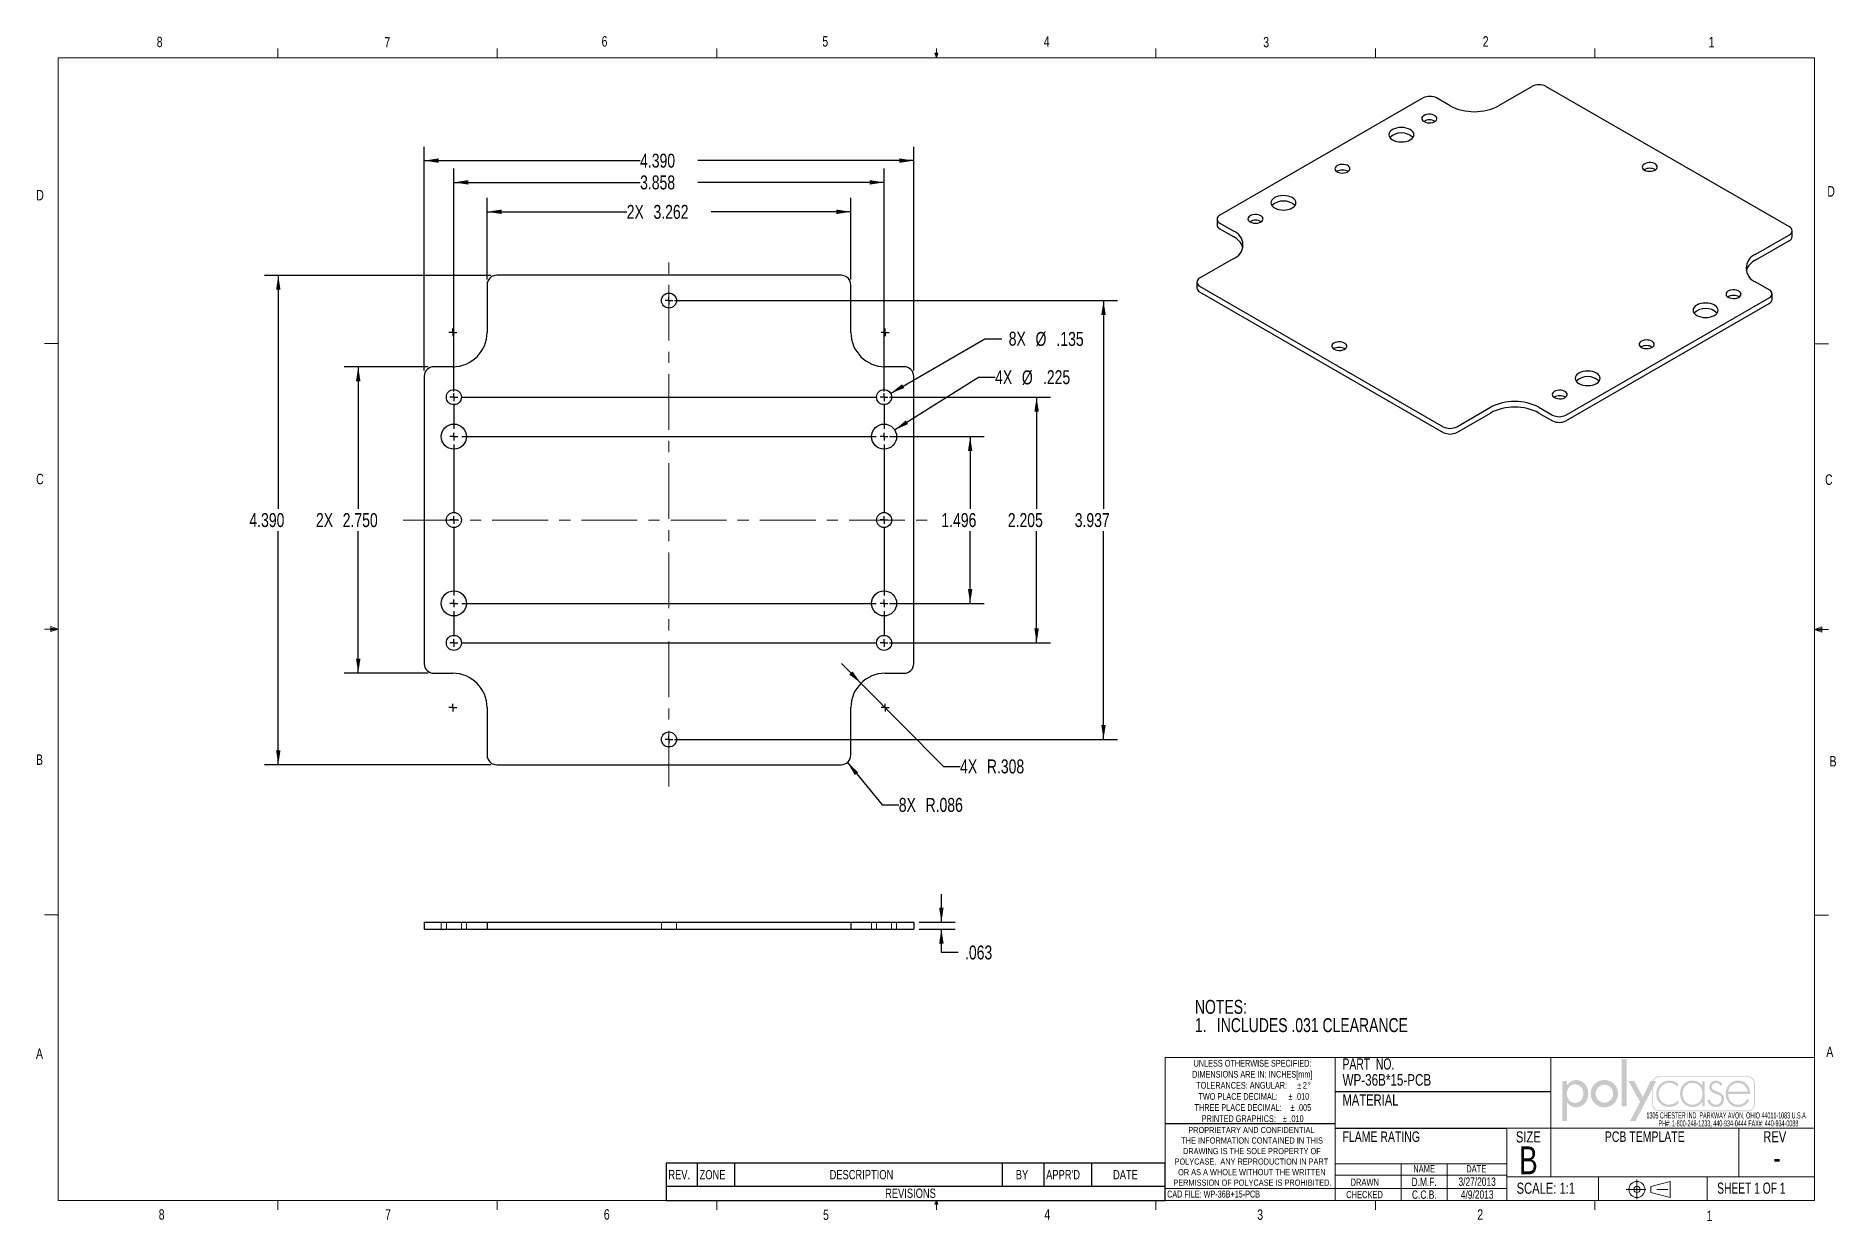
# Model space of a CAD drawing. Header units: inches. Extents: x 0.4 to 16.6, y 0.2 to 10.8.
import ezdxf

# ---------------------------------------------------------------- set-up
doc = ezdxf.new("R2010")
doc.units = ezdxf.units.IN
doc.header["$MEASUREMENT"] = 0
doc.linetypes.add('CENTERX2', pattern=[0.8, 0.5, -0.1, 0.1, -0.1])
doc.linetypes.add('HIDDEN', pattern=[0.075, 0.05, -0.025])
doc.layers.add('FORMAT', color=7, linetype='Continuous')
doc.layers.add('SLD-0', color=7, linetype='Continuous')
doc.styles.add('SLDTEXTSTYLE0', font='TXT', dxfattribs={"width": 0.525406})
doc.styles.add('SLDTEXTSTYLE1', font='TXT', dxfattribs={"width": 0.75})
doc.styles.add('SLDTEXTSTYLE2', font='TXT', dxfattribs={"width": 0.6875})
doc.styles.add('SLDTEXTSTYLE3', font='TXT', dxfattribs={"width": 0.694444})
doc.dimstyles.new('SLDDIMSTYLE0', dxfattribs={"dimtxt": 0.125, "dimasz": 0.13, "dimexe": 0, "dimexo": 0.0625, "dimgap": 0.03125, "dimtad": 0, "dimtih": 1, "dimtoh": 1, "dimdec": 3, "dimrnd": 1e-09, "dimzin": 12, "dimdsep": 46, "dimtxsty": 'SLDTEXTSTYLE1', "dimsah": 1, "dimcen": 0, "dimadec": 0, "dimazin": 3, "dimtfac": 1, "dimtdec": 3, "dimtofl": 0, "dimtmove": 0, "dimatfit": 3, "dimfxl": 0, "dimfrac": 2, "dimtolj": 1, "dimtzin": 12, "dimarcsym": 0})
doc.dimstyles.new('SLDDIMSTYLE1', dxfattribs={"dimtxt": 0.125, "dimasz": 0.13, "dimexe": 0, "dimexo": 0.0625, "dimgap": 0.03125, "dimtad": 0, "dimtih": 1, "dimtoh": 1, "dimdec": 3, "dimrnd": 1e-09, "dimzin": 4, "dimdsep": 46, "dimtxsty": 'SLDTEXTSTYLE1', "dimsah": 1, "dimcen": 0.09, "dimadec": 0, "dimazin": 1, "dimtfac": 1, "dimtdec": 3, "dimtofl": 0, "dimtmove": 0, "dimatfit": 3, "dimfxl": 0, "dimfrac": 2, "dimtolj": 1, "dimtzin": 12, "dimarcsym": 0})
doc.dimstyles.new('SLDDIMSTYLE2', dxfattribs={"dimtxt": 0.125, "dimasz": 0.13, "dimexe": 0, "dimexo": 0.0625, "dimgap": 0.03125, "dimtad": 0, "dimtih": 1, "dimtoh": 1, "dimdec": 3, "dimrnd": 1e-09, "dimzin": 12, "dimdsep": 46, "dimtxsty": 'SLDTEXTSTYLE1', "dimsah": 1, "dimcen": 0.09, "dimadec": 0, "dimazin": 3, "dimtfac": 1, "dimtdec": 3, "dimtofl": 0, "dimtmove": 0, "dimatfit": 3, "dimfxl": 0, "dimfrac": 2, "dimtolj": 1, "dimtzin": 12, "dimarcsym": 0})
doc.dimstyles.new('SLDDIMSTYLE3', dxfattribs={"dimtxt": 0.125, "dimasz": 0.13, "dimexe": 0, "dimexo": 0.0625, "dimgap": 0.03125, "dimtad": 0, "dimtih": 1, "dimtoh": 1, "dimdec": 3, "dimrnd": 1e-09, "dimzin": 12, "dimdsep": 46, "dimtxsty": 'SLDTEXTSTYLE1', "dimsah": 1, "dimcen": 0, "dimadec": 0, "dimazin": 3, "dimtfac": 1, "dimtdec": 3, "dimtofl": 0, "dimtmove": 0, "dimatfit": 3, "dimfxl": 0, "dimfrac": 2, "dimtolj": 1, "dimtzin": 12, "dimarcsym": 0})
doc.dimstyles.new('SLDDIMSTYLE4', dxfattribs={"dimtxt": 0.125, "dimasz": 0.13, "dimexe": 0, "dimexo": 0.0625, "dimgap": 0.03125, "dimtad": 0, "dimtih": 1, "dimtoh": 1, "dimdec": 3, "dimrnd": 1e-09, "dimzin": 12, "dimdsep": 46, "dimtxsty": 'SLDTEXTSTYLE1', "dimsah": 1, "dimcen": 0, "dimadec": 0, "dimazin": 3, "dimtfac": 1, "dimtdec": 3, "dimtofl": 0, "dimtmove": 1, "dimatfit": 3, "dimfxl": 0, "dimfrac": 2, "dimtolj": 1, "dimtzin": 12, "dimarcsym": 0})
doc.dimstyles.new('SLDDIMSTYLE5', dxfattribs={"dimtxt": 0.125, "dimasz": 0.13, "dimexe": 0, "dimexo": 0.0625, "dimgap": 0.03125, "dimtad": 0, "dimtih": 1, "dimtoh": 1, "dimdec": 3, "dimrnd": 1e-09, "dimzin": 12, "dimdsep": 46, "dimtxsty": 'SLDTEXTSTYLE1', "dimsah": 1, "dimcen": 0, "dimadec": 0, "dimazin": 3, "dimtfac": 1, "dimtdec": 3, "dimtofl": 0, "dimtmove": 0, "dimatfit": 3, "dimfxl": 0, "dimfrac": 2, "dimtolj": 1, "dimtzin": 12, "dimarcsym": 0})
doc.dimstyles.new('SLDDIMSTYLE6', dxfattribs={"dimtxt": 0.125, "dimasz": 0.13, "dimexe": 0, "dimexo": 0.0625, "dimgap": 0.03125, "dimtad": 0, "dimtih": 1, "dimtoh": 1, "dimdec": 3, "dimrnd": 1e-09, "dimzin": 12, "dimdsep": 46, "dimtxsty": 'SLDTEXTSTYLE1', "dimsah": 1, "dimcen": 0.09, "dimadec": 0, "dimazin": 3, "dimtfac": 1, "dimtdec": 3, "dimtmove": 0, "dimatfit": 0, "dimfxl": 0, "dimfrac": 2, "dimtolj": 1, "dimtzin": 12, "dimarcsym": 0})

msp = doc.modelspace()

# ---------------------------------------------------------------- texts
at = {"color": 7, "linetype": 'Continuous', "lineweight": 0}
for s, insert, char_height, attachment_point, style in [('8', (1.5091, 10.8315), 0.0937, 1, 'SLDTEXTSTYLE1'), ('7', (3.551, 10.8287), 0.0937, 1, 'SLDTEXTSTYLE1'), ('6', (5.4987, 10.8367), 0.0937, 1, 'SLDTEXTSTYLE1'), ('5', (7.4787, 10.8373), 0.0937, 1, 'SLDTEXTSTYLE1'), ('4', (9.4643, 10.8357), 0.0937, 1, 'SLDTEXTSTYLE1'), ('3', (11.4327, 10.8295), 0.0937, 1, 'SLDTEXTSTYLE1'), ('2', (13.401, 10.8362), 0.0937, 1, 'SLDTEXTSTYLE1'), ('1', (15.4274, 10.8301), 0.0937, 1, 'SLDTEXTSTYLE1'), ('D', (0.4286, 9.4575), 0.0937, 1, 'SLDTEXTSTYLE1'), ('D', (16.4913, 9.491), 0.0937, 1, 'SLDTEXTSTYLE1'), ('C', (0.4273, 6.9103), 0.0937, 1, 'SLDTEXTSTYLE1'), ('C', (16.4712, 6.9051), 0.0937, 1, 'SLDTEXTSTYLE1'), ('B', (0.4264, 4.3932), 0.0937, 1, 'SLDTEXTSTYLE1'), ('B', (16.5115, 4.3791), 0.0937, 1, 'SLDTEXTSTYLE1'), ('A', (0.426, 1.7559), 0.0937, 1, 'SLDTEXTSTYLE1'), ('PART  NO.', (12.1435, 1.6663), 0.1, 1, 'SLDTEXTSTYLE3'), ('A', (16.4821, 1.7726), 0.0937, 1, 'SLDTEXTSTYLE1'), ('SIZE', (13.6983, 1.0123), 0.1, 1, 'SLDTEXTSTYLE1'), ('PCB TEMPLATE', (14.854, 1.0112), 0.09375, 2, 'SLDTEXTSTYLE1'), ('REV', (15.917, 1.0132), 0.1, 1, 'SLDTEXTSTYLE1'), ('B', (13.8105, 0.8769), 0.25, 2, 'SLDTEXTSTYLE1'), ('NAME', (12.8753, 0.7086), 0.065, 2, 'SLDTEXTSTYLE1'), ('DATE', (13.3428, 0.7086), 0.065, 2, 'SLDTEXTSTYLE1'), ('-', (16.0404, 0.8744), 0.2, 2, 'SLDTEXTSTYLE1'), ('DRAWN', (12.2158, 0.5882), 0.065, 1, 'SLDTEXTSTYLE1'), ('D.M.F.', (12.8754, 0.5961), 0.075, 2, 'SLDTEXTSTYLE1'), ('3/27/2013', (13.3509, 0.5983), 0.075, 2, 'SLDTEXTSTYLE1'), ('4/9/2013', (13.3513, 0.4825), 0.075, 2, 'SLDTEXTSTYLE1'), ('SCALE: 1:1', (13.7049, 0.5521), 0.1, 1, 'SLDTEXTSTYLE1'), ('SHEET 1 OF 1', (15.5035, 0.5524), 0.1, 1, 'SLDTEXTSTYLE2'), ('CAD FILE: WP-36B+15-PCB', (10.5709, 0.4806), 0.0625, 1, 'SLDTEXTSTYLE1'), ('CHECKED', (12.1764, 0.4774), 0.065, 1, 'SLDTEXTSTYLE1'), ('C.C.B.', (12.8774, 0.4818), 0.075, 2, 'SLDTEXTSTYLE1'), ('8', (1.5268, 0.313), 0.0937, 1, 'SLDTEXTSTYLE1'), ('7', (3.5574, 0.3133), 0.0937, 1, 'SLDTEXTSTYLE1'), ('6', (5.5188, 0.3137), 0.0937, 1, 'SLDTEXTSTYLE1'), ('5', (7.4851, 0.3106), 0.0937, 1, 'SLDTEXTSTYLE1'), ('4', (9.4701, 0.3137), 0.0937, 1, 'SLDTEXTSTYLE1'), ('3', (11.3788, 0.3116), 0.0937, 1, 'SLDTEXTSTYLE1'), ('2', (13.3523, 0.3124), 0.0937, 1, 'SLDTEXTSTYLE1'), ('1', (15.4083, 0.3014), 0.0937, 1, 'SLDTEXTSTYLE1')]:
    msp.add_mtext(s, dxfattribs=dict(at, insert=insert, char_height=char_height, attachment_point=attachment_point, style=style))
at = {"layer": 'FORMAT', "color": 7, "insert": (12.1435, 1.5258), "char_height": 0.104167, "attachment_point": 1, "style": 'SLDTEXTSTYLE1'}
msp.add_mtext('WP-36B*15-PCB', dxfattribs=at)
at = {"layer": 'SLD-0', "attachment_point": 1, "style": 'SLDTEXTSTYLE1'}
for s, insert, char_height in [('MATERIAL', (12.1435, 1.3438), 0.1), ('FLAME RATING', (12.1435, 1.0108), 0.09375)]:
    msp.add_mtext(s, dxfattribs=dict(at, insert=insert, char_height=char_height))

# ---------------------------------------------------------------- blocks, each defined once
blk = doc.blocks.new('SW_NOTE_0')
at = {"color": 0, "linetype": 'Continuous', "lineweight": 0, "char_height": 0.055, "attachment_point": 2, "style": 'SLDTEXTSTYLE0'}
for s, insert in [('1305 CHESTER IND. PARKWAY AVON, OHIO 44011-1083 U.S.A.', (0.742, 0.071)), ('PH#: 1-800-248-1233, 440-934-0444 FAX#: 440-934-0088', (0.756, 0))]:
    blk.add_mtext(s, dxfattribs=dict(at, insert=insert))
blk = doc.blocks.new('logo')
at = {"linetype": 'Continuous'}
blk.add_hatch(color=7, dxfattribs=at).paths.add_polyline_path([(1.559, 0.355), (1.559, 1.505), (1.44, 1.505), (1.44, 0.355)], flags=0)
h = blk.add_hatch(color=7, dxfattribs=at)
edge = h.paths.add_edge_path(flags=0)
edge.add_spline(control_points=[(0.122, 0.452), (0.17, 0.382), (0.245, 0.334), (0.333, 0.334)], knot_values=[4, 4, 4, 4, 5, 5, 5, 5], weights=[1, 1, 1, 1], degree=3, periodic=0)
edge.add_spline(control_points=[(0.333, 0.334), (0.523, 0.334), (0.629, 0.492), (0.629, 0.669)], knot_values=[3, 3, 3, 3, 4, 4, 4, 4], weights=[1, 1, 1, 1], degree=3, periodic=0)
edge.add_spline(control_points=[(0.629, 0.669), (0.629, 0.839), (0.517, 0.994), (0.338, 0.994)], knot_values=[2, 2, 2, 2, 3, 3, 3, 3], weights=[1, 1, 1, 1], degree=3, periodic=0)
edge.add_spline(control_points=[(0.338, 0.994), (0.245, 0.994), (0.171, 0.946), (0.122, 0.872)], knot_values=[1, 1, 1, 1, 2, 2, 2, 2], weights=[1, 1, 1, 1], degree=3, periodic=0)
edge.add_line((0.122, 0.872), (0.119, 0.872))
edge.add_line((0.119, 0.872), (0.119, 0.975))
edge.add_line((0.119, 0.975), (0, 0.975))
edge.add_line((0, 0.975), (0, 0))
edge.add_line((0, 0), (0.119, 0))
edge.add_line((0.119, 0), (0.119, 0.452))
edge.add_line((0.119, 0.452), (0.122, 0.452))
edge = h.paths.add_edge_path(flags=0)
edge.add_spline(control_points=[(0.113, 0.665), (0.113, 0.78), (0.185, 0.888), (0.309, 0.888), (0.437, 0.888), (0.51, 0.786), (0.51, 0.665)], knot_values=[0, 0, 0, 0, 1, 1, 1, 2, 2, 2, 2], weights=[1, 1, 1, 1, 1, 1, 1], degree=3, periodic=0)
edge.add_spline(control_points=[(0.51, 0.665), (0.51, 0.543), (0.439, 0.44), (0.309, 0.44), (0.183, 0.44), (0.113, 0.549), (0.113, 0.665)], knot_values=[2, 2, 2, 2, 3, 3, 3, 4, 4, 4, 4], weights=[1, 1, 1, 1, 1, 1, 1], degree=3, periodic=0)
h = blk.add_hatch(color=7, dxfattribs=at)
edge = h.paths.add_edge_path(flags=0)
edge.add_spline(control_points=[(0.69, 0.664), (0.69, 0.477), (0.836, 0.334), (1.022, 0.334), (1.207, 0.334), (1.353, 0.477), (1.353, 0.664)], knot_values=[0, 0, 0, 0, 1, 1, 1, 2, 2, 2, 2], weights=[1, 1, 1, 1, 1, 1, 1], degree=3, periodic=0)
edge.add_spline(control_points=[(1.353, 0.664), (1.353, 0.851), (1.207, 0.994), (1.022, 0.994), (0.836, 0.994), (0.69, 0.851), (0.69, 0.664)], knot_values=[2, 2, 2, 2, 3, 3, 3, 4, 4, 4, 4], weights=[1, 1, 1, 1, 1, 1, 1], degree=3, periodic=0)
edge = h.paths.add_edge_path(flags=0)
edge.add_spline(control_points=[(1.234, 0.664), (1.234, 0.547), (1.139, 0.448), (1.022, 0.448), (0.904, 0.448), (0.81, 0.547), (0.81, 0.664)], knot_values=[0, 0, 0, 0, 1, 1, 1, 2, 2, 2, 2], weights=[1, 1, 1, 1, 1, 1, 1], degree=3, periodic=0)
edge.add_spline(control_points=[(0.81, 0.664), (0.81, 0.782), (0.904, 0.88), (1.022, 0.88), (1.139, 0.88), (1.234, 0.782), (1.234, 0.664)], knot_values=[2, 2, 2, 2, 3, 3, 3, 4, 4, 4, 4], weights=[1, 1, 1, 1, 1, 1, 1], degree=3, periodic=0)
h = blk.add_hatch(color=7, dxfattribs=at)
edge = h.paths.add_edge_path(flags=0)
edge.add_spline(control_points=[(4.669, 0.413), (4.669, 0.316), (4.59, 0.237), (4.493, 0.237)], knot_values=[7, 7, 7, 7, 8, 8, 8, 8], weights=[1, 1, 1, 1], degree=3, periodic=0)
edge.add_line((4.493, 0.237), (2.356, 0.237))
edge.add_spline(control_points=[(2.356, 0.237), (2.259, 0.237), (2.18, 0.316), (2.18, 0.413)], knot_values=[1, 1, 1, 1, 2, 2, 2, 2], weights=[1, 1, 1, 1], degree=3, periodic=0)
edge.add_line((2.18, 0.413), (2.18, 0.781))
edge.add_line((2.18, 0.781), (1.778, 0))
edge.add_line((1.778, 0), (1.643, 0))
edge.add_line((1.643, 0), (1.887, 0.461))
edge.add_line((1.887, 0.461), (1.603, 0.975))
edge.add_line((1.603, 0.975), (1.742, 0.975))
edge.add_line((1.742, 0.975), (1.952, 0.582))
edge.add_line((1.952, 0.582), (2.146, 0.975))
edge.add_line((2.146, 0.975), (2.192, 0.975))
edge.add_spline(control_points=[(2.192, 0.975), (2.218, 1.041), (2.282, 1.087), (2.356, 1.087)], knot_values=[3.233464, 3.233464, 3.233464, 3.233464, 4, 4, 4, 4], weights=[1, 1, 1, 1], degree=3, periodic=0)
edge.add_line((2.356, 1.087), (4.493, 1.087))
edge.add_spline(control_points=[(4.493, 1.087), (4.59, 1.087), (4.669, 1.008), (4.669, 0.911)], knot_values=[5, 5, 5, 5, 6, 6, 6, 6], weights=[1, 1, 1, 1], degree=3, periodic=0)
edge.add_line((4.669, 0.911), (4.669, 0.413))
edge = h.paths.add_edge_path(flags=0)
edge.add_line((2.215, 0.975), (2.28, 0.975))
edge.add_line((2.28, 0.975), (2.201, 0.821))
edge.add_line((2.201, 0.821), (2.201, 0.413))
edge.add_spline(control_points=[(2.201, 0.413), (2.201, 0.327), (2.271, 0.258), (2.356, 0.258)], knot_values=[2, 2, 2, 2, 3, 3, 3, 3], weights=[1, 1, 1, 1], degree=3, periodic=0)
edge.add_line((2.356, 0.258), (4.493, 0.258))
edge.add_spline(control_points=[(4.493, 0.258), (4.579, 0.258), (4.649, 0.327), (4.649, 0.413)], knot_values=[4, 4, 4, 4, 5, 5, 5, 5], weights=[1, 1, 1, 1], degree=3, periodic=0)
edge.add_line((4.649, 0.413), (4.649, 0.911))
edge.add_spline(control_points=[(4.649, 0.911), (4.649, 0.997), (4.579, 1.066), (4.493, 1.066)], knot_values=[6, 6, 6, 6, 7, 7, 7, 7], weights=[1, 1, 1, 1], degree=3, periodic=0)
edge.add_line((4.493, 1.066), (2.356, 1.066))
edge.add_spline(control_points=[(2.356, 1.066), (2.293, 1.066), (2.239, 1.029), (2.215, 0.975)], knot_values=[0, 0, 0, 0, 0.732403, 0.732403, 0.732403, 0.732403], weights=[1, 1, 1, 1], degree=3, periodic=0)
h = blk.add_hatch(color=7, dxfattribs=at)
edge = h.paths.add_edge_path(flags=0)
edge.add_spline(control_points=[(2.806, 0.905), (2.745, 0.957), (2.672, 0.98), (2.593, 0.98)], knot_values=[8, 8, 8, 8, 9, 9, 9, 9], weights=[1, 1, 1, 1], degree=3, periodic=0)
edge.add_spline(control_points=[(2.593, 0.98), (2.413, 0.98), (2.278, 0.84), (2.278, 0.662)], knot_values=[7, 7, 7, 7, 8, 8, 8, 8], weights=[1, 1, 1, 1], degree=3, periodic=0)
edge.add_spline(control_points=[(2.278, 0.662), (2.278, 0.484), (2.41, 0.342), (2.592, 0.342)], knot_values=[6, 6, 6, 6, 7, 7, 7, 7], weights=[1, 1, 1, 1], degree=3, periodic=0)
edge.add_spline(control_points=[(2.592, 0.342), (2.674, 0.342), (2.752, 0.372), (2.814, 0.427)], knot_values=[5, 5, 5, 5, 6, 6, 6, 6], weights=[1, 1, 1, 1], degree=3, periodic=0)
edge.add_line((2.814, 0.427), (2.814, 0.507))
edge.add_spline(control_points=[(2.814, 0.507), (2.759, 0.44), (2.676, 0.398), (2.589, 0.398)], knot_values=[3, 3, 3, 3, 4, 4, 4, 4], weights=[1, 1, 1, 1], degree=3, periodic=0)
edge.add_spline(control_points=[(2.589, 0.398), (2.445, 0.398), (2.337, 0.523), (2.337, 0.662)], knot_values=[2, 2, 2, 2, 3, 3, 3, 3], weights=[1, 1, 1, 1], degree=3, periodic=0)
edge.add_spline(control_points=[(2.337, 0.662), (2.337, 0.802), (2.446, 0.925), (2.59, 0.925)], knot_values=[1, 1, 1, 1, 2, 2, 2, 2], weights=[1, 1, 1, 1], degree=3, periodic=0)
edge.add_spline(control_points=[(2.59, 0.925), (2.678, 0.925), (2.748, 0.889), (2.806, 0.825)], knot_values=[0, 0, 0, 0, 1, 1, 1, 1], weights=[1, 1, 1, 1], degree=3, periodic=0)
edge.add_line((2.806, 0.825), (2.806, 0.905))
h = blk.add_hatch(color=7, dxfattribs=at)
edge = h.paths.add_edge_path(flags=0)
edge.add_spline(control_points=[(3.392, 0.861), (3.34, 0.938), (3.25, 0.98), (3.156, 0.98)], knot_values=[6, 6, 6, 6, 7, 7, 7, 7], weights=[1, 1, 1, 1], degree=3, periodic=0)
edge.add_spline(control_points=[(3.156, 0.98), (2.972, 0.98), (2.857, 0.844), (2.857, 0.665)], knot_values=[5, 5, 5, 5, 6, 6, 6, 6], weights=[1, 1, 1, 1], degree=3, periodic=0)
edge.add_spline(control_points=[(2.857, 0.665), (2.857, 0.486), (2.973, 0.342), (3.159, 0.342)], knot_values=[4, 4, 4, 4, 5, 5, 5, 5], weights=[1, 1, 1, 1], degree=3, periodic=0)
edge.add_spline(control_points=[(3.159, 0.342), (3.249, 0.342), (3.347, 0.387), (3.392, 0.465)], knot_values=[3, 3, 3, 3, 4, 4, 4, 4], weights=[1, 1, 1, 1], degree=3, periodic=0)
edge.add_line((3.392, 0.465), (3.395, 0.465))
edge.add_line((3.395, 0.465), (3.395, 0.355))
edge.add_line((3.395, 0.355), (3.454, 0.355))
edge.add_line((3.454, 0.355), (3.454, 0.967))
edge.add_line((3.454, 0.967), (3.395, 0.967))
edge.add_line((3.395, 0.967), (3.395, 0.861))
edge.add_line((3.395, 0.861), (3.392, 0.861))
edge = h.paths.add_edge_path(flags=0)
edge.add_spline(control_points=[(3.398, 0.672), (3.398, 0.525), (3.314, 0.397), (3.157, 0.397), (3.009, 0.397), (2.916, 0.525), (2.916, 0.665)], knot_values=[0, 0, 0, 0, 1, 1, 1, 2, 2, 2, 2], weights=[1, 1, 1, 1, 1, 1, 1], degree=3, periodic=0)
edge.add_spline(control_points=[(2.916, 0.665), (2.916, 0.798), (3.013, 0.925), (3.153, 0.925), (3.302, 0.925), (3.398, 0.814), (3.398, 0.672)], knot_values=[2, 2, 2, 2, 3, 3, 3, 4, 4, 4, 4], weights=[1, 1, 1, 1, 1, 1, 1], degree=3, periodic=0)
h = blk.add_hatch(color=7, dxfattribs=at)
edge = h.paths.add_edge_path(flags=0)
edge.add_spline(control_points=[(3.731, 0.98), (3.793, 0.98), (3.861, 0.939), (3.887, 0.882)], knot_values=[11, 11, 11, 11, 12, 12, 12, 12], weights=[1, 1, 1, 1], degree=3, periodic=0)
edge.add_line((3.887, 0.882), (3.836, 0.856))
edge.add_spline(control_points=[(3.836, 0.856), (3.816, 0.898), (3.776, 0.925), (3.728, 0.925)], knot_values=[0, 0, 0, 0, 1, 1, 1, 1], weights=[1, 1, 1, 1], degree=3, periodic=0)
edge.add_spline(control_points=[(3.728, 0.925), (3.677, 0.925), (3.624, 0.882), (3.624, 0.829)], knot_values=[1, 1, 1, 1, 2, 2, 2, 2], weights=[1, 1, 1, 1], degree=3, periodic=0)
edge.add_spline(control_points=[(3.624, 0.829), (3.624, 0.682), (3.922, 0.754), (3.922, 0.533)], knot_values=[2, 2, 2, 2, 3, 3, 3, 3], weights=[1, 1, 1, 1], degree=3, periodic=0)
edge.add_spline(control_points=[(3.922, 0.533), (3.922, 0.42), (3.834, 0.342), (3.724, 0.342)], knot_values=[3, 3, 3, 3, 4, 4, 4, 4], weights=[1, 1, 1, 1], degree=3, periodic=0)
edge.add_spline(control_points=[(3.724, 0.342), (3.622, 0.342), (3.539, 0.404), (3.514, 0.503)], knot_values=[4, 4, 4, 4, 5, 5, 5, 5], weights=[1, 1, 1, 1], degree=3, periodic=0)
edge.add_line((3.514, 0.503), (3.572, 0.522))
edge.add_spline(control_points=[(3.572, 0.522), (3.595, 0.449), (3.644, 0.397), (3.724, 0.397)], knot_values=[6, 6, 6, 6, 7, 7, 7, 7], weights=[1, 1, 1, 1], degree=3, periodic=0)
edge.add_spline(control_points=[(3.724, 0.397), (3.801, 0.397), (3.862, 0.458), (3.862, 0.535)], knot_values=[7, 7, 7, 7, 8, 8, 8, 8], weights=[1, 1, 1, 1], degree=3, periodic=0)
edge.add_spline(control_points=[(3.862, 0.535), (3.862, 0.611), (3.804, 0.635), (3.743, 0.656)], knot_values=[8, 8, 8, 8, 9, 9, 9, 9], weights=[1, 1, 1, 1], degree=3, periodic=0)
edge.add_spline(control_points=[(3.743, 0.656), (3.659, 0.686), (3.564, 0.722), (3.564, 0.825)], knot_values=[9, 9, 9, 9, 10, 10, 10, 10], weights=[1, 1, 1, 1], degree=3, periodic=0)
edge.add_spline(control_points=[(3.564, 0.825), (3.564, 0.918), (3.642, 0.98), (3.731, 0.98)], knot_values=[10, 10, 10, 10, 11, 11, 11, 11], weights=[1, 1, 1, 1], degree=3, periodic=0)
h = blk.add_hatch(color=7, dxfattribs=at)
edge = h.paths.add_edge_path(flags=0)
edge.add_spline(control_points=[(4.554, 0.656), (4.555, 0.832), (4.445, 0.98), (4.26, 0.98)], knot_values=[6, 6, 6, 6, 7, 7, 7, 7], weights=[1, 1, 1, 1], degree=3, periodic=0)
edge.add_spline(control_points=[(4.26, 0.98), (4.081, 0.98), (3.963, 0.833), (3.963, 0.662)], knot_values=[5, 5, 5, 5, 6, 6, 6, 6], weights=[1, 1, 1, 1], degree=3, periodic=0)
edge.add_spline(control_points=[(3.963, 0.662), (3.963, 0.489), (4.078, 0.342), (4.26, 0.342)], knot_values=[4, 4, 4, 4, 5, 5, 5, 5], weights=[1, 1, 1, 1], degree=3, periodic=0)
edge.add_spline(control_points=[(4.26, 0.342), (4.38, 0.342), (4.478, 0.401), (4.534, 0.507)], knot_values=[3, 3, 3, 3, 4, 4, 4, 4], weights=[1, 1, 1, 1], degree=3, periodic=0)
edge.add_line((4.534, 0.507), (4.484, 0.537))
edge.add_spline(control_points=[(4.484, 0.537), (4.44, 0.454), (4.363, 0.398), (4.268, 0.398)], knot_values=[1, 1, 1, 1, 2, 2, 2, 2], weights=[1, 1, 1, 1], degree=3, periodic=0)
edge.add_spline(control_points=[(4.268, 0.398), (4.126, 0.398), (4.019, 0.501), (4.023, 0.656)], knot_values=[0, 0, 0, 0, 1, 1, 1, 1], weights=[1, 1, 1, 1], degree=3, periodic=0)
edge.add_line((4.023, 0.656), (4.554, 0.656))
edge = h.paths.add_edge_path(flags=0)
edge.add_spline(control_points=[(4.023, 0.712), (4.033, 0.827), (4.136, 0.925), (4.261, 0.925)], knot_values=[1, 1, 1, 1, 2, 2, 2, 2], weights=[1, 1, 1, 1], degree=3, periodic=0)
edge.add_spline(control_points=[(4.261, 0.925), (4.387, 0.925), (4.48, 0.824), (4.494, 0.712)], knot_values=[0, 0, 0, 0, 1, 1, 1, 1], weights=[1, 1, 1, 1], degree=3, periodic=0)
edge.add_line((4.494, 0.712), (4.023, 0.712))
blk = doc.blocks.new('POLYCASE LOGO')
at = {"color": 7, "linetype": 'Continuous', "xscale": 0.37, "yscale": 0.37, "zscale": 0.37}
blk.add_blockref('logo', (0.101, -0.571), dxfattribs=at)
at = {"color": 7, "linetype": 'Continuous', "lineweight": 0}
blk.add_blockref('SW_NOTE_0', (0.835, -0.564), dxfattribs=at)
blk = doc.blocks.new('ThirdAngleProjectionBlock')
at = {"color": 7, "linetype": 'CENTERX2', "lineweight": 0}
for p, q in [((0.275, 0.506), (0.275, 0)), ((0, 0.253), (1.202, 0.253))]:
    blk.add_line(p, q, dxfattribs=at)
at = {"color": 7, "linetype": 'Continuous', "lineweight": 0}
for p, q in [((0.632, 0.332), (1.13, 0.459)), ((0.632, 0.332), (0.632, 0.174)), ((0.632, 0.174), (1.13, 0.048)), ((1.13, 0.459), (1.13, 0.048))]:
    blk.add_line(p, q, dxfattribs=at)
for radius in [0.206, 0.0789]:
    blk.add_circle((0.275, 0.253), radius, dxfattribs=at)
blk = doc.blocks.new('SW_NOTE_1')
at = {"layer": 'SLD-0', "color": 0, "char_height": 0.125, "attachment_point": 1, "style": 'SLDTEXTSTYLE1'}
for s, insert in [('NOTES:', (0, 0.161)), ('1.', (0, -0.003)), ('INCLUDES .031 CLEARANCE', (0.197, -0.003))]:
    blk.add_mtext(s, dxfattribs=dict(at, insert=insert))
blk = doc.blocks.new('SW_NOTE_2')
at = {"color": 0, "linetype": 'Continuous', "lineweight": 0, "char_height": 0.06, "attachment_point": 2, "style": 'SLDTEXTSTYLE1'}
for s, insert in [('UNLESS OTHERWISE SPECIFIED:', (0.567, 0.077)), ('DIMENSIONS ARE IN: INCHES[mm]', (0.565, -0.022)), ('TOLERANCES: ANGULAR:', (0.47, -0.121)), ('%%p', (0.986, -0.121)), ('2', (1.037, -0.121)), ('%%d', (1.077, -0.121)), ('THREE PLACE DECIMAL:', (0.438, -0.32)), ('TWO PLACE DECIMAL:', (0.438, -0.221)), ('%%p', (0.907, -0.221)), ('.010', (1.012, -0.221)), ('.005', (1.03, -0.32)), ('PRINTED GRAPHICS:', (0.444, -0.42)), ('%%p', (0.857, -0.42)), ('.010', (0.962, -0.42)), ('%%p', (0.925, -0.32))]:
    blk.add_mtext(s, dxfattribs=dict(at, insert=insert))
blk = doc.blocks.new('SW_NOTE_3')
at = {"color": 0, "linetype": 'Continuous', "lineweight": 0, "char_height": 0.055, "attachment_point": 2, "style": 'SLDTEXTSTYLE1'}
for s, insert in [('PROPRIETARY AND CONFIDENTIAL', (0.583, 0.071)), ('THE INFORMATION CONTAINED IN THIS', (0.589, -0.023)), ('DRAWING IS THE SOLE PROPERTY OF', (0.587, -0.118)), ('POLYCASE.  ANY REPRODUCTION IN PART', (0.583, -0.212)), ('OR AS A WHOLE WITHOUT THE WRITTEN', (0.587, -0.307)), ('PERMISSION OF POLYCASE IS PROHIBITED.', (0.592, -0.401))]:
    blk.add_mtext(s, dxfattribs=dict(at, insert=insert))
blk = doc.blocks.new('SW_TABLEANNOTATION_0')
at = {"layer": 'SLD-0', "color": 0}
for p, q in [((0, 0), (0, -0.333)), ((4.475, 0), (0, 0)), ((0.278, 0), (0.278, -0.204)), ((0.615, 0), (0.615, -0.204)), ((3.015, 0), (3.015, -0.204)), ((3.388, 0), (3.388, -0.204)), ((3.816, 0), (3.816, -0.204)), ((4.475, -0.333), (4.475, 0)), ((0, -0.204), (4.475, -0.204)), ((0, -0.333), (4.475, -0.333))]:
    blk.add_line(p, q, dxfattribs=at)
at = {"layer": 'SLD-0', "color": 0, "attachment_point": 1, "style": 'SLDTEXTSTYLE1'}
for s, insert, char_height in [('REV.', (0.021, -0.06), 0.0833), ('ZONE', (0.301, -0.06), 0.0833), ('DESCRIPTION', (1.467, -0.06), 0.08333), ('BY', (3.137, -0.06), 0.0833), ("APPR'D", (3.409, -0.06), 0.0833), ('DATE', (4.009, -0.06), 0.0833), ('REVISIONS', (1.965, -0.227), 0.0833)]:
    blk.add_mtext(s, dxfattribs=dict(at, insert=insert, char_height=char_height))
blk = doc.blocks.new('_D')
at = {"layer": 'SLD-0'}
for p, q in [((8.091, 7.632), (8.937, 8.121)), ((8.937, 8.121), (9.087, 8.121))]:
    blk.add_line(p, q, dxfattribs=at)
blk.add_solid([(8.091, 7.632), (8.213, 7.68), (8.193, 7.715)], dxfattribs=at)
at = {"layer": 'SLD-0', "char_height": 0.125, "attachment_point": 1, "style": 'SLDTEXTSTYLE1'}
for s, insert in [('8X', (9.15, 8.185)), ('%%c', (9.39, 8.183)), ('.135', (9.578, 8.183))]:
    blk.add_mtext(s, dxfattribs=dict(at, insert=insert))
blk = doc.blocks.new('_D_1')
at = {"layer": 'SLD-0'}
for p, q in [((3.908, 7.836), (3.908, 9.845)), ((3.908, 9.72), (5.844, 9.72)), ((8.298, 9.72), (6.362, 9.72)), ((8.298, 7.836), (8.298, 9.845))]:
    blk.add_line(p, q, dxfattribs=at)
for points in [[(3.908, 9.72), (4.038, 9.7), (4.038, 9.74)], [(8.298, 9.72), (8.168, 9.74), (8.168, 9.7)]]:
    blk.add_solid(points, dxfattribs=at)
at = {"layer": 'SLD-0', "insert": (5.844, 9.782, -0.027), "char_height": 0.125, "attachment_point": 1, "style": 'SLDTEXTSTYLE1'}
blk.add_mtext('4.390', dxfattribs=at)
blk = doc.blocks.new('_D_2')
at = {"layer": 'SLD-0'}
for p, q in [((4.508, 8.691), (2.474, 8.691)), ((2.599, 8.691), (2.599, 6.595)), ((2.599, 4.301), (2.599, 6.397)), ((4.508, 4.301), (2.474, 4.301))]:
    blk.add_line(p, q, dxfattribs=at)
for points in [[(2.599, 8.691), (2.579, 8.561), (2.619, 8.561)], [(2.599, 4.301), (2.619, 4.431), (2.579, 4.431)]]:
    blk.add_solid(points, dxfattribs=at)
at = {"layer": 'SLD-0', "insert": (2.34, 6.558, -0.027), "char_height": 0.125, "attachment_point": 1, "style": 'SLDTEXTSTYLE1'}
blk.add_mtext('4.390', dxfattribs=at)
blk = doc.blocks.new('_D_3')
at = {"layer": 'SLD-0'}
for p, q in [((3.944, 7.871), (3.191, 7.871)), ((3.316, 7.871), (3.316, 6.595)), ((3.316, 5.121), (3.316, 6.397)), ((3.944, 5.121), (3.191, 5.121))]:
    blk.add_line(p, q, dxfattribs=at)
for points in [[(3.316, 7.871), (3.296, 7.741), (3.336, 7.741)], [(3.316, 5.121), (3.336, 5.251), (3.296, 5.251)]]:
    blk.add_solid(points, dxfattribs=at)
at = {"layer": 'SLD-0', "char_height": 0.125, "attachment_point": 1, "style": 'SLDTEXTSTYLE1'}
for s, insert in [('2X', (2.937, 6.558, -0.027)), ('2.750', (3.177, 6.558, -0.027))]:
    blk.add_mtext(s, dxfattribs=dict(at, insert=insert))
blk = doc.blocks.new('_D_4')
at = {"layer": 'SLD-0'}
for p, q in [((4.472, 8.655), (4.472, 9.386)), ((7.734, 8.655), (7.734, 9.386)), ((4.472, 9.261), (5.724, 9.261)), ((7.734, 9.261), (6.482, 9.261))]:
    blk.add_line(p, q, dxfattribs=at)
for points in [[(4.472, 9.261), (4.602, 9.241), (4.602, 9.281)], [(7.734, 9.261), (7.604, 9.281), (7.604, 9.241)]]:
    blk.add_solid(points, dxfattribs=at)
at = {"layer": 'SLD-0', "char_height": 0.125, "attachment_point": 1, "style": 'SLDTEXTSTYLE1'}
for s, insert in [('2X', (5.724, 9.323, -0.027)), ('3.262', (5.964, 9.323, -0.027))]:
    blk.add_mtext(s, dxfattribs=dict(at, insert=insert))
blk = doc.blocks.new('_D_5')
at = {"layer": 'SLD-0'}
for p, q in [((8.082, 7.598), (9.525, 7.598)), ((9.4, 7.598), (9.4, 6.595)), ((9.4, 5.394), (9.4, 6.397)), ((8.082, 5.394), (9.525, 5.394))]:
    blk.add_line(p, q, dxfattribs=at)
for points in [[(9.4, 7.598), (9.38, 7.468), (9.42, 7.468)], [(9.4, 5.394), (9.42, 5.524), (9.38, 5.524)]]:
    blk.add_solid(points, dxfattribs=at)
at = {"layer": 'SLD-0', "insert": (9.142, 6.558, -0.027), "char_height": 0.125, "attachment_point": 1, "style": 'SLDTEXTSTYLE1'}
blk.add_mtext('2.205', dxfattribs=at)
blk = doc.blocks.new('_D_6')
at = {"layer": 'SLD-0'}
for p, q in [((7.703, 4.321), (8.014, 3.941)), ((8.014, 3.941), (8.164, 3.941))]:
    blk.add_line(p, q, dxfattribs=at)
blk.add_solid([(7.703, 4.321), (7.77, 4.208), (7.801, 4.233)], dxfattribs=at)
at = {"layer": 'SLD-0', "char_height": 0.125, "attachment_point": 1, "style": 'SLDTEXTSTYLE1'}
for s, insert in [('8X', (8.164, 4.003, -0.027)), ('R.086', (8.404, 4.003, -0.027))]:
    blk.add_mtext(s, dxfattribs=dict(at, insert=insert))
blk = doc.blocks.new('_D_7')
at = {"layer": 'SLD-0'}
for p, q in [((7.825, 5.032), (7.649, 5.209)), ((7.825, 5.032), (8.564, 4.286)), ((8.564, 4.286), (8.714, 4.286))]:
    blk.add_line(p, q, dxfattribs=at)
blk.add_solid([(7.825, 5.032), (7.748, 5.138), (7.719, 5.11)], dxfattribs=at)
at = {"layer": 'SLD-0', "char_height": 0.125, "attachment_point": 1, "style": 'SLDTEXTSTYLE1'}
for s, insert in [('4X', (8.714, 4.348, -0.027)), ('R.308', (8.954, 4.348, -0.027))]:
    blk.add_mtext(s, dxfattribs=dict(at, insert=insert))
blk = doc.blocks.new('_D_8')
at = {"layer": 'SLD-0'}
for p, q in [((4.174, 7.648), (4.174, 9.65)), ((4.174, 9.525), (5.844, 9.525)), ((8.032, 9.525), (6.362, 9.525)), ((8.032, 7.648), (8.032, 9.65))]:
    blk.add_line(p, q, dxfattribs=at)
for points in [[(4.174, 9.525), (4.304, 9.505), (4.304, 9.545)], [(8.032, 9.525), (7.902, 9.545), (7.902, 9.505)]]:
    blk.add_solid(points, dxfattribs=at)
at = {"layer": 'SLD-0', "insert": (5.844, 9.587, -0.027), "char_height": 0.125, "attachment_point": 1, "style": 'SLDTEXTSTYLE1'}
blk.add_mtext('3.858', dxfattribs=at)
blk = doc.blocks.new('_D_9')
at = {"layer": 'SLD-0'}
for p, q in [((6.153, 8.465), (10.125, 8.465)), ((10, 8.465), (10, 6.595)), ((10, 4.528), (10, 6.397)), ((6.153, 4.528), (10.125, 4.528))]:
    blk.add_line(p, q, dxfattribs=at)
for points in [[(10, 8.465), (9.98, 8.335), (10.02, 8.335)], [(10, 4.528), (10.02, 4.658), (9.98, 4.658)]]:
    blk.add_solid(points, dxfattribs=at)
at = {"layer": 'SLD-0', "insert": (9.742, 6.558, -0.027), "char_height": 0.125, "attachment_point": 1, "style": 'SLDTEXTSTYLE1'}
blk.add_mtext('3.937', dxfattribs=at)
blk = doc.blocks.new('_D_10')
at = {"layer": 'SLD-0'}
for p, q in [((8.127, 7.304), (8.878, 7.778)), ((8.878, 7.778), (9.028, 7.778))]:
    blk.add_line(p, q, dxfattribs=at)
blk.add_solid([(8.127, 7.304), (8.248, 7.357), (8.227, 7.39)], dxfattribs=at)
at = {"layer": 'SLD-0', "char_height": 0.125, "attachment_point": 1, "style": 'SLDTEXTSTYLE1'}
for s, insert in [('4X', (9.028, 7.84, -0.027)), ('%%c', (9.268, 7.838, -0.027)), ('.225', (9.457, 7.84, -0.027))]:
    blk.add_mtext(s, dxfattribs=dict(at, insert=insert))
blk = doc.blocks.new('_D_11')
at = {"layer": 'SLD-0'}
for p, q in [((8.082, 7.244), (8.929, 7.244)), ((8.804, 7.244), (8.804, 6.595)), ((8.804, 5.748), (8.804, 6.397)), ((8.082, 5.748), (8.929, 5.748))]:
    blk.add_line(p, q, dxfattribs=at)
for points in [[(8.804, 7.244), (8.784, 7.114), (8.824, 7.114)], [(8.804, 5.748), (8.824, 5.878), (8.784, 5.878)]]:
    blk.add_solid(points, dxfattribs=at)
at = {"layer": 'SLD-0', "insert": (8.546, 6.558, -0.027), "char_height": 0.125, "attachment_point": 1, "style": 'SLDTEXTSTYLE1'}
blk.add_mtext('1.496', dxfattribs=at)
blk = doc.blocks.new('SW_CENTERMARKSYMBOL_0')
at = {"layer": 'SLD-0', "color": 0}
for p, q in [((0, 0), (-0.035, 0)), ((0, 0), (0, 0.035)), ((0, 0), (0, -0.035)), ((0, 0), (0.035, 0)), ((3.878, 0), (3.843, 0)), ((3.878, 0), (3.878, 0.035)), ((3.878, 0), (3.878, -0.035)), ((3.878, 0), (3.913, 0)), ((0, -3.366), (-0.035, -3.366)), ((0, -3.366), (0, -3.331)), ((0, -3.366), (0, -3.401)), ((0, -3.366), (0.035, -3.366)), ((3.878, -3.366), (3.843, -3.366)), ((3.878, -3.366), (3.878, -3.331)), ((3.878, -3.366), (3.878, -3.401)), ((3.878, -3.366), (3.913, -3.366))]:
    blk.add_line(p, q, dxfattribs=at)
blk = doc.blocks.new('SW_CENTERMARKSYMBOL_1')
at = {"layer": 'SLD-0', "color": 0}
for p, q in [((0, 3.937), (-0.035, 3.937)), ((0, 3.937), (0, 3.972)), ((0, 3.937), (0.035, 3.937)), ((0, 3.937), (0, 3.902)), ((0, 0), (-0.035, 0)), ((0, 0), (0, 0.035)), ((0, 0), (0.035, 0)), ((0, 0), (0, -0.035))]:
    blk.add_line(p, q, dxfattribs=at)
blk = doc.blocks.new('SW_CENTERMARKSYMBOL_2')
at = {"layer": 'SLD-0', "color": 0}
for p, q in [((0, 0), (-0.035, 0)), ((0, 0), (0, 0.035)), ((0, 0), (0.035, 0)), ((0, 0), (0, -0.035)), ((0.07, 0), (3.788, 0)), ((3.858, 0), (3.823, 0)), ((3.858, 0), (3.858, 0.035)), ((3.858, 0), (3.893, 0)), ((3.858, 0), (3.858, -0.035)), ((0, -0.07), (0, -0.284)), ((3.858, -0.07), (3.858, -0.284)), ((0, -0.354), (0, -0.319)), ((3.858, -0.354), (3.858, -0.319)), ((0, -0.354), (-0.035, -0.354)), ((0, -0.354), (0.035, -0.354)), ((0, -0.354), (0, -0.389)), ((0, -0.424), (0, -1.032)), ((0.07, -0.354), (3.788, -0.354)), ((3.858, -0.354), (3.823, -0.354)), ((3.858, -0.354), (3.893, -0.354)), ((3.858, -0.354), (3.858, -0.389)), ((3.858, -0.424), (3.858, -1.032)), ((0, -1.102), (-0.035, -1.102)), ((0, -1.102), (0, -1.067)), ((0, -1.102), (0.035, -1.102)), ((0, -1.102), (0, -1.137)), ((3.858, -1.102), (3.823, -1.102)), ((3.858, -1.102), (3.858, -1.067)), ((3.858, -1.102), (3.893, -1.102)), ((3.858, -1.102), (3.858, -1.137)), ((0, -1.172), (0, -1.78)), ((3.858, -1.172), (3.858, -1.78)), ((0, -1.85), (-0.035, -1.85)), ((0, -1.85), (0, -1.815)), ((0, -1.85), (0.035, -1.85)), ((0, -1.85), (0, -1.885)), ((0, -1.92), (0, -2.135)), ((0.07, -1.85), (3.788, -1.85)), ((3.858, -1.85), (3.823, -1.85)), ((3.858, -1.85), (3.858, -1.815)), ((3.858, -1.85), (3.893, -1.85)), ((3.858, -1.85), (3.858, -1.885)), ((3.858, -1.92), (3.858, -2.135)), ((0, -2.205), (-0.035, -2.205)), ((0, -2.205), (0, -2.17)), ((0, -2.205), (0.035, -2.205)), ((0, -2.205), (0, -2.24)), ((0.07, -2.205), (3.788, -2.205)), ((3.858, -2.205), (3.823, -2.205)), ((3.858, -2.205), (3.858, -2.17)), ((3.858, -2.205), (3.893, -2.205)), ((3.858, -2.205), (3.858, -2.24))]:
    blk.add_line(p, q, dxfattribs=at)
blk = doc.blocks.new('_D_12')
at = {"layer": 'SLD-0'}
for p, q in [((8.546, 2.889), (8.546, 3.139)), ((8.348, 2.889), (8.671, 2.889)), ((8.348, 2.827), (8.671, 2.827)), ((8.546, 2.617), (8.546, 2.827)), ((8.696, 2.617), (8.546, 2.617))]:
    blk.add_line(p, q, dxfattribs=at)
for points in [[(8.546, 2.889), (8.566, 3.019), (8.526, 3.019)], [(8.546, 2.827), (8.526, 2.697), (8.566, 2.697)]]:
    blk.add_solid(points, dxfattribs=at)
at = {"layer": 'SLD-0', "insert": (8.758, 2.679), "char_height": 0.125, "attachment_point": 1, "style": 'SLDTEXTSTYLE1'}
blk.add_mtext('.063', dxfattribs=at)

# ---------------------------------------------------------------- dimensions: what is measured, and where the dimension line sits
at = {"layer": 'SLD-0'}
for base, p1, p2, dimstyle, picture, middle in [((3.908, 9.7199), (8.2979, 7.7855), (3.908, 7.7855), 'SLDDIMSTYLE1', '_D_1', (6.1029, 9.7199)), ((4.1738, 9.5253), (8.0321, 7.5985), (4.1738, 7.5985), 'SLDDIMSTYLE2', '_D_8', (6.1029, 9.5253))]:
    dim = msp.add_linear_dim(base=base, p1=p1, p2=p2, dimstyle=dimstyle, dxfattribs=at)
    dim.commit()
    dim.dimension.update_dxf_attribs({"geometry": picture, "text_midpoint": middle, "dimtype": 160})
dim = msp.add_linear_dim(base=(7.7339, 9.2612), p1=(4.472, 8.6054), p2=(7.7339, 8.6054), text='2X <>', dimstyle='SLDDIMSTYLE2', dxfattribs=at)
dim.commit()
dim.dimension.update_dxf_attribs({"geometry": '_D_4', "text_midpoint": (6.1029, 9.2612), "dimtype": 160})
for base, p1, p2, dimstyle, picture, middle in [((2.599, 4.3012), (4.5577, 8.6911), (4.5577, 4.3012), 'SLDDIMSTYLE1', '_D_2', (2.599, 6.4961)), ((10.0003, 4.5276), (6.1029, 8.4646), (6.1029, 4.5276), 'SLDDIMSTYLE2', '_D_9', (10.0003, 6.4961)), ((9.4002, 5.3938), (8.0321, 7.5985), (8.0321, 5.3938), 'SLDDIMSTYLE2', '_D_5', (9.4002, 6.4961)), ((8.8042, 5.7481), (8.0321, 7.2442), (8.0321, 5.7481), 'SLDDIMSTYLE2', '_D_11', (8.8042, 6.4961)), ((8.545740453, 2.8893203351), (8.2978859425, 2.8268203351), (8.2978859425, 2.8893203351), 'SLDDIMSTYLE6', '_D_12', (8.545740453, 2.6171657351))]:
    dim = msp.add_linear_dim(base=base, p1=p1, p2=p2, angle=90, dimstyle=dimstyle, dxfattribs=at)
    dim.commit()
    dim.dimension.update_dxf_attribs({"geometry": picture, "text_midpoint": middle, "dimtype": 160})
for p1, p2, text, dimstyle, picture, middle in [((7.9736, 7.5647), (8.0905, 7.6323), '8X <>', 'SLDDIMSTYLE0', '_D', (9.5258, 8.1214)), ((7.9369, 7.1841), (8.1272, 7.3042), '4X <>', 'SLDDIMSTYLE5', '_D_10', (9.4546, 7.7778))]:
    dim = msp.add_diameter_dim_2p(p1=p1, p2=p2, text=text, dimstyle=dimstyle, dxfattribs=at)
    dim.commit()
    dim.dimension.update_dxf_attribs({"geometry": picture, "text_midpoint": middle, "dimtype": 163})
dim = msp.add_linear_dim(base=(3.3157, 5.1211), p1=(3.9937, 7.8712), p2=(3.9937, 5.1211), angle=90, text='2X <>', dimstyle='SLDDIMSTYLE1', dxfattribs=at)
dim.commit()
dim.dimension.update_dxf_attribs({"geometry": '_D_3', "text_midpoint": (3.3157, 6.4961), "dimtype": 160})
for center, mpoint, text, dimstyle, picture, middle in [((8.0418, 4.8132), (7.825, 5.0319), '4X <>', 'SLDDIMSTYLE4', '_D_7', (9.0974, 4.2861)), ((7.6482, 4.3869), (7.7026, 4.3207), '8X <>', 'SLDDIMSTYLE3', '_D_6', (8.5474, 3.9412))]:
    dim = msp.add_radius_dim(center=center, mpoint=mpoint, text=text, dimstyle=dimstyle, dxfattribs=at)
    dim.commit()
    dim.dimension.update_dxf_attribs({"geometry": picture, "text_midpoint": middle, "dimtype": 164})

# ---------------------------------------------------------------- linework, layer by layer
at = {"color": 7, "linetype": 'Continuous', "lineweight": 0}
for p, q in [((2.5948, 10.6421), (2.5948, 10.7269)), ((4.5635, 10.6421), (4.5635, 10.7269)), ((6.5323, 10.6421), (6.5323, 10.7269)), ((8.501, 10.6421), (8.4878, 10.684)), ((8.5136, 10.684), (8.4878, 10.684)), ((8.494, 10.684), (8.501, 10.6421)), ((8.501, 10.6421), (8.501, 10.7269)), ((8.501, 10.6421), (8.5136, 10.684)), ((8.5059, 10.684), (8.501, 10.6421)), ((10.4698, 10.6421), (10.4698, 10.7269)), ((12.4385, 10.6421), (12.4385, 10.7269)), ((14.4073, 10.6421), (14.4073, 10.7269)), ((0.6263, 10.6421), (16.3763, 10.6421)), ((0.6263, 10.6421), (0.6263, 0.3921)), ((16.3763, 0.3921), (16.3763, 10.6421)), ((0.6263, 8.0796), (0.5013, 8.0796)), ((16.3763, 8.0753), (16.5013, 8.0753)), ((0.6263, 5.5171), (0.5013, 5.5171)), ((0.5591, 5.5411), (0.5591, 5.4945)), ((0.6263, 5.5171), (0.5591, 5.5411)), ((0.6263, 5.5171), (0.5591, 5.5261)), ((0.6263, 5.5171), (0.5591, 5.5068)), ((0.6263, 5.5171), (0.5591, 5.4945)), ((16.3763, 5.5128), (16.4434, 5.5368)), ((16.3763, 5.5128), (16.4434, 5.5218)), ((16.3763, 5.5128), (16.5013, 5.5128)), ((16.3763, 5.5128), (16.4434, 5.4902)), ((16.3763, 5.5128), (16.4434, 5.5025)), ((16.4434, 5.5368), (16.4434, 5.4902)), ((0.6263, 2.9546), (0.5013, 2.9546)), ((16.3763, 2.9503), (16.5013, 2.9503)), ((10.5516, 0.3921), (10.5516, 1.6753)), ((10.5516, 1.6753), (16.3763, 1.6753)), ((12.0776, 1.6753), (12.0776, 0.3921)), ((13.6175, 1.0401), (16.3763, 1.0401)), ((14.0131, 1.0401), (14.0131, 0.605)), ((15.6981, 1.0401), (15.6981, 0.605)), ((13.6175, 0.7208), (12.0776, 0.7208)), ((12.67, 0.7208), (12.67, 0.3921)), ((13.0816, 0.7208), (13.0816, 0.3921)), ((10.5516, 0.5), (13.6175, 0.5)), ((12.0776, 0.6191), (13.6175, 0.6191)), ((13.6175, 0.605), (16.3763, 0.605)), ((14.4407, 0.605), (14.4407, 0.3921)), ((15.4126, 0.605), (15.4126, 0.3921)), ((16.3763, 0.3921), (0.6263, 0.3921)), ((2.5948, 0.3921), (2.5948, 0.3073)), ((4.5635, 0.3921), (4.5635, 0.3073)), ((6.5323, 0.3921), (6.5323, 0.3073)), ((8.4878, 0.3575), (8.501, 0.3921)), ((8.5136, 0.3575), (8.4878, 0.3575)), ((8.501, 0.3921), (8.501, 0.3073)), ((8.501, 0.3921), (8.5136, 0.3575)), ((10.4698, 0.3921), (10.4698, 0.3073)), ((12.0776, 0.3921), (13.6175, 0.3921)), ((12.4385, 0.3921), (12.4385, 0.3073)), ((14.4073, 0.3921), (14.4073, 0.3073))]:
    msp.add_line(p, q, dxfattribs=at)
at = {"color": 7, "linetype": 'Continuous', "lineweight": 30}
for p, q in [((13.845, 10.3865), (13.5436, 10.2125)), ((16.1516, 9.1249), (13.9662, 10.3865)), ((12.8665, 10.282), (11.043, 9.2294)), ((13.1082, 10.2125), (12.9877, 10.282)), ((11.0179, 9.1944), (11.0179, 9.1434)), ((11.043, 9.1594), (11.1635, 9.0899)), ((11.043, 9.1084), (11.1635, 9.0388)), ((15.8501, 8.881), (16.1516, 9.055)), ((16.1766, 9.0389), (16.1766, 9.09)), ((15.8501, 8.8299), (16.1516, 9.0039)), ((11.1635, 8.8385), (10.8621, 8.6645)), ((4.472, 8.6054), (4.472, 8.1791)), ((7.6482, 8.6911), (4.5577, 8.6911)), ((7.7339, 8.1791), (7.7339, 8.6054)), ((10.837, 8.6295), (10.837, 8.5785)), ((10.8621, 8.5945), (13.0474, 7.333)), ((15.9706, 8.56), (15.8501, 8.6296)), ((10.8621, 8.5435), (13.0474, 7.2819)), ((14.1472, 7.4374), (15.9706, 8.4901)), ((14.1472, 7.3864), (15.9706, 8.439)), ((15.9957, 8.474), (15.9957, 8.5251)), ((3.908, 7.7855), (3.908, 5.2068)), ((4.1641, 7.8712), (3.9937, 7.8712)), ((8.2122, 7.8712), (8.0418, 7.8712)), ((8.2979, 5.2068), (8.2979, 7.7855)), ((13.1686, 7.333), (13.4701, 7.507)), ((13.1686, 7.2819), (13.4701, 7.456)), ((13.9055, 7.507), (14.026, 7.4374)), ((13.9055, 7.456), (14.026, 7.3864)), ((3.9937, 5.1211), (4.1641, 5.1211)), ((8.0418, 5.1211), (8.2122, 5.1211)), ((4.472, 4.8132), (4.472, 4.3869)), ((7.7339, 4.3869), (7.7339, 4.8132)), ((4.5577, 4.3012), (7.6482, 4.3012)), ((3.908, 2.8893), (3.908, 2.8268)), ((3.908, 2.8893), (3.9937, 2.8893)), ((3.908, 2.8268), (3.9937, 2.8268)), ((3.9937, 2.8893), (4.1641, 2.8893)), ((3.9937, 2.8268), (4.1641, 2.8268)), ((4.1641, 2.8893), (4.472, 2.8893)), ((4.1641, 2.8268), (4.472, 2.8268)), ((4.472, 2.8893), (4.472, 2.8268)), ((4.472, 2.8893), (4.5577, 2.8893)), ((4.472, 2.8268), (4.5577, 2.8268)), ((4.5577, 2.8893), (7.6482, 2.8893)), ((4.5577, 2.8268), (7.6482, 2.8268)), ((7.6482, 2.8893), (7.7339, 2.8893)), ((7.6482, 2.8268), (7.7339, 2.8268)), ((7.7339, 2.8893), (7.7339, 2.8268)), ((7.7339, 2.8893), (8.0418, 2.8893)), ((7.7339, 2.8268), (8.0418, 2.8268)), ((8.0418, 2.8893), (8.2122, 2.8893)), ((8.0418, 2.8268), (8.2122, 2.8268)), ((8.2122, 2.8893), (8.2979, 2.8893)), ((8.2122, 2.8268), (8.2979, 2.8268)), ((8.2979, 2.8893), (8.2979, 2.8268))]:
    msp.add_line(p, q, dxfattribs=at)
at = {"color": 7, "linetype": 'HIDDEN', "lineweight": 0}
for p, q in [((4.0613, 2.8893), (4.0613, 2.8268)), ((4.1063, 2.8893), (4.1063, 2.8268)), ((4.2413, 2.8268), (4.2413, 2.8893)), ((4.2863, 2.8268), (4.2863, 2.8893)), ((6.0354, 2.8893), (6.0354, 2.8268)), ((6.1704, 2.8268), (6.1704, 2.8893)), ((7.9196, 2.8893), (7.9196, 2.8268)), ((7.9646, 2.8893), (7.9646, 2.8268)), ((8.0996, 2.8268), (8.0996, 2.8893)), ((8.1446, 2.8268), (8.1446, 2.8893))]:
    msp.add_line(p, q, dxfattribs=at)
at = {"color": 7, "linetype": 'Continuous', "lineweight": 30, "flags": 128}
for points in [[(12.5921, 9.9066), (12.6092, 9.8986), (12.6286, 9.8926), (12.6497, 9.8889), (12.6717, 9.8876), (12.6936, 9.8889), (12.7147, 9.8926), (12.7342, 9.8986), (12.7512, 9.9066), (12.7652, 9.9165), (12.7756, 9.9277), (12.782, 9.9399), (12.7842, 9.9526), (12.782, 9.9652), (12.7756, 9.9774), (12.7652, 9.9886), (12.7512, 9.9985), (12.7342, 10.0066), (12.7147, 10.0126), (12.6936, 10.0163), (12.6717, 10.0175), (12.6497, 10.0163), (12.6286, 10.0126), (12.6092, 10.0066), (12.5921, 9.9985), (12.5781, 9.9886), (12.5677, 9.9774), (12.5613, 9.9652), (12.5592, 9.9526), (12.5613, 9.9399), (12.5677, 9.9277), (12.5781, 9.9165), (12.5921, 9.9066)], [(12.8745, 10.0697), (12.8878, 10.0637), (12.9034, 10.0598), (12.9201, 10.0583), (12.9369, 10.0592), (12.9528, 10.0625), (12.9668, 10.068), (12.978, 10.0753), (12.9857, 10.084), (12.9894, 10.0935), (12.9889, 10.1033), (12.9842, 10.1127), (12.9755, 10.1211), (12.9636, 10.128), (12.949, 10.133), (12.9328, 10.1357), (12.9159, 10.136), (12.8993, 10.1339), (12.8843, 10.1294), (12.8716, 10.123), (12.8621, 10.1149), (12.8563, 10.1057), (12.8547, 10.096), (12.8574, 10.0863), (12.8641, 10.0774), (12.8745, 10.0697)], [(12.095, 9.6197), (12.1084, 9.6137), (12.1239, 9.6098), (12.1406, 9.6083), (12.1574, 9.6092), (12.1734, 9.6125), (12.1874, 9.618), (12.1985, 9.6253), (12.2062, 9.634), (12.2099, 9.6435), (12.2094, 9.6533), (12.2047, 9.6627), (12.1961, 9.6711), (12.1841, 9.678), (12.1695, 9.683), (12.1533, 9.6857), (12.1364, 9.686), (12.1199, 9.6839), (12.1048, 9.6794), (12.0921, 9.673), (12.0826, 9.6649), (12.0768, 9.6557), (12.0753, 9.646), (12.0779, 9.6363), (12.0846, 9.6274), (12.095, 9.6197)], [(14.851, 9.6357), (14.8644, 9.6297), (14.8799, 9.6259), (14.8966, 9.6243), (14.9135, 9.6253), (14.9294, 9.6286), (14.9434, 9.6341), (14.9546, 9.6414), (14.9623, 9.6501), (14.966, 9.6596), (14.9654, 9.6694), (14.9607, 9.6788), (14.9521, 9.6872), (14.9401, 9.6941), (14.9256, 9.699), (14.9093, 9.7018), (14.8924, 9.7021), (14.8759, 9.7), (14.8608, 9.6955), (14.8481, 9.6891), (14.8386, 9.681), (14.8329, 9.6718), (14.8313, 9.6621), (14.8339, 9.6524), (14.8407, 9.6435), (14.851, 9.6357)], [(11.5342, 9.2959), (11.5513, 9.2879), (11.5707, 9.2819), (11.5918, 9.2782), (11.6138, 9.2769), (11.6357, 9.2782), (11.6568, 9.2819), (11.6763, 9.2879), (11.6933, 9.2959), (11.7073, 9.3058), (11.7177, 9.317), (11.7241, 9.3292), (11.7263, 9.3419), (11.7241, 9.3545), (11.7177, 9.3667), (11.7073, 9.3779), (11.6933, 9.3878), (11.6763, 9.3959), (11.6568, 9.4019), (11.6357, 9.4056), (11.6138, 9.4068), (11.5918, 9.4056), (11.5707, 9.4019), (11.5513, 9.3959), (11.5342, 9.3878), (11.5202, 9.3779), (11.5098, 9.3667), (11.5034, 9.3545), (11.5013, 9.3419), (11.5034, 9.3292), (11.5098, 9.317), (11.5202, 9.3058), (11.5342, 9.2959)], [(11.3155, 9.1697), (11.3289, 9.1637), (11.3444, 9.1598), (11.3611, 9.1583), (11.378, 9.1592), (11.3939, 9.1625), (11.4079, 9.168), (11.4191, 9.1753), (11.4267, 9.184), (11.4304, 9.1936), (11.4299, 9.2033), (11.4252, 9.2127), (11.4166, 9.2211), (11.4046, 9.228), (11.39, 9.233), (11.3738, 9.2357), (11.3569, 9.236), (11.3404, 9.2339), (11.3253, 9.2295), (11.3126, 9.223), (11.3031, 9.2149), (11.2974, 9.2057), (11.2958, 9.196), (11.2984, 9.1864), (11.3051, 9.1774), (11.3155, 9.1697)], [(15.6027, 8.4947), (15.6161, 8.4887), (15.6316, 8.4848), (15.6483, 8.4833), (15.6651, 8.4842), (15.6811, 8.4875), (15.6951, 8.493), (15.7062, 8.5003), (15.7139, 8.509), (15.7176, 8.5186), (15.7171, 8.5283), (15.7124, 8.5377), (15.7037, 8.5461), (15.6918, 8.553), (15.6772, 8.558), (15.661, 8.5607), (15.6441, 8.561), (15.6275, 8.5589), (15.6125, 8.5545), (15.5998, 8.548), (15.5903, 8.5399), (15.5845, 8.5307), (15.5829, 8.521), (15.5856, 8.5114), (15.5923, 8.5024), (15.6027, 8.4947)], [(15.3203, 8.3317), (15.3374, 8.3236), (15.3568, 8.3176), (15.3779, 8.3139), (15.3999, 8.3127), (15.4218, 8.3139), (15.4429, 8.3176), (15.4624, 8.3236), (15.4794, 8.3317), (15.4934, 8.3415), (15.5038, 8.3528), (15.5102, 8.3649), (15.5124, 8.3776), (15.5102, 8.3903), (15.5038, 8.4025), (15.4934, 8.4137), (15.4794, 8.4235), (15.4624, 8.4316), (15.4429, 8.4376), (15.4218, 8.4413), (15.3999, 8.4426), (15.3779, 8.4413), (15.3568, 8.4376), (15.3374, 8.4316), (15.3203, 8.4235), (15.3063, 8.4137), (15.2959, 8.4025), (15.2895, 8.3903), (15.2874, 8.3776), (15.2895, 8.3649), (15.2959, 8.3528), (15.3063, 8.3415), (15.3203, 8.3317)], [(12.0671, 8.0286), (12.0805, 8.0226), (12.096, 8.0188), (12.1128, 8.0172), (12.1296, 8.0182), (12.1455, 8.0215), (12.1595, 8.027), (12.1707, 8.0343), (12.1784, 8.043), (12.1821, 8.0525), (12.1815, 8.0623), (12.1768, 8.0717), (12.1682, 8.0801), (12.1562, 8.087), (12.1417, 8.0919), (12.1254, 8.0947), (12.1085, 8.095), (12.092, 8.0928), (12.0769, 8.0884), (12.0642, 8.082), (12.0547, 8.0739), (12.049, 8.0647), (12.0474, 8.055), (12.0501, 8.0453), (12.0568, 8.0363), (12.0671, 8.0286)], [(14.8232, 8.0447), (14.8366, 8.0387), (14.8521, 8.0348), (14.8688, 8.0333), (14.8856, 8.0342), (14.9016, 8.0375), (14.9156, 8.043), (14.9268, 8.0504), (14.9344, 8.0591), (14.9381, 8.0686), (14.9376, 8.0784), (14.9329, 8.0877), (14.9243, 8.0961), (14.9123, 8.103), (14.8977, 8.108), (14.8815, 8.1107), (14.8646, 8.1111), (14.8481, 8.1089), (14.833, 8.1045), (14.8203, 8.098), (14.8108, 8.0899), (14.805, 8.0808), (14.8035, 8.071), (14.8061, 8.0614), (14.8128, 8.0524), (14.8232, 8.0447)], [(14.2624, 7.721), (14.2795, 7.7129), (14.2989, 7.7069), (14.32, 7.7032), (14.342, 7.702), (14.3639, 7.7032), (14.385, 7.7069), (14.4045, 7.7129), (14.4215, 7.721), (14.4355, 7.7308), (14.4459, 7.7421), (14.4523, 7.7542), (14.4545, 7.7669), (14.4523, 7.7796), (14.4459, 7.7918), (14.4355, 7.803), (14.4215, 7.8128), (14.4045, 7.8209), (14.385, 7.8269), (14.3639, 7.8306), (14.342, 7.8319), (14.32, 7.8306), (14.2989, 7.8269), (14.2795, 7.8209), (14.2624, 7.8128), (14.2484, 7.803), (14.238, 7.7918), (14.2316, 7.7796), (14.2295, 7.7669), (14.2316, 7.7542), (14.238, 7.7421), (14.2484, 7.7308), (14.2624, 7.721)], [(14.0437, 7.5947), (14.0571, 7.5887), (14.0726, 7.5848), (14.0893, 7.5833), (14.1062, 7.5842), (14.1221, 7.5875), (14.1361, 7.593), (14.1473, 7.6004), (14.1549, 7.6091), (14.1586, 7.6186), (14.1581, 7.6284), (14.1534, 7.6377), (14.1448, 7.6462), (14.1328, 7.6531), (14.1182, 7.658), (14.102, 7.6608), (14.0851, 7.6611), (14.0686, 7.6589), (14.0535, 7.6545), (14.0408, 7.648), (14.0313, 7.64), (14.0256, 7.6308), (14.024, 7.621), (14.0266, 7.6114), (14.0333, 7.6024), (14.0437, 7.5947)]]:
    msp.add_lwpolyline(points, dxfattribs=at)
at = {"color": 7, "linetype": 'Continuous', "lineweight": 30}
for centre, radius in [((6.1029, 8.4646), 0.0675), ((4.1738, 7.5985), 0.0675), ((8.0321, 7.5985), 0.0675), ((4.1738, 7.2442), 0.1125), ((8.0321, 7.2442), 0.1125), ((4.1738, 6.4961), 0.0675), ((8.0321, 6.4961), 0.0675), ((4.1738, 5.7481), 0.1125), ((8.0321, 5.7481), 0.1125), ((4.1738, 5.3938), 0.0675), ((8.0321, 5.3938), 0.0675), ((6.1029, 4.5276), 0.0675)]:
    msp.add_circle(centre, radius, dxfattribs=at)
for centre, radius, start, end in [((13.9056, 10.2696), 0.1317, 62.60967, 117.39033), ((12.9271, 10.1651), 0.1317, 62.60967, 117.39033), ((13.3259, 10.6311), 0.4719, 242.52431, 297.47569), ((12.9222, 9.985), 0.1006, 59.51244, 120.48756), ((12.6717, 9.8183), 0.1501, 46.41915, 133.58085), ((12.1427, 9.5351), 0.1006, 59.51244, 120.48756), ((14.8988, 9.5511), 0.1006, 59.51244, 120.48756), ((11.0563, 9.1944), 0.0374, 110.78342, 249.21658), ((11.6138, 9.2076), 0.1501, 46.41915, 133.58085), ((11.0608, 9.1477), 0.0431, 185.6948, 245.62534), ((11.115, 8.9642), 0.1347, 291.13412, 68.86588), ((11.3632, 9.0851), 0.1006, 59.51244, 120.48756), ((16.1383, 9.09), 0.0374, 290.78342, 69.21658), ((11.0897, 8.8869), 0.169, 17.85761, 64.08847), ((15.8987, 8.7553), 0.1347, 111.13412, 248.86588), ((16.1338, 9.0432), 0.0431, 294.37466, 354.3052), ((15.9239, 8.6779), 0.169, 115.91153, 162.14239), ((4.5577, 8.6054), 0.0857, 90, 180), ((7.6482, 8.6054), 0.0857, 0, 90), ((10.8799, 8.5828), 0.0431, 185.6948, 245.62534), ((10.8754, 8.6295), 0.0374, 110.78342, 249.21658), ((15.9573, 8.5251), 0.0374, 290.78342, 69.21658), ((15.6504, 8.4101), 0.1006, 59.51244, 120.48756), ((15.9528, 8.4783), 0.0431, 294.37466, 354.3052), ((15.3999, 8.2434), 0.1501, 46.41915, 133.58085), ((4.1641, 8.1791), 0.3079, 270, 0), ((8.0418, 8.1791), 0.3079, 180, 270), ((12.1149, 7.944), 0.1006, 59.51244, 120.48756), ((14.8709, 7.9601), 0.1006, 59.51244, 120.48756), ((3.9937, 7.7855), 0.0857, 90, 180), ((8.2122, 7.7855), 0.0857, 0, 90), ((14.342, 7.6327), 0.1501, 46.41915, 133.58085), ((14.0914, 7.5101), 0.1006, 59.51244, 120.48756), ((13.6878, 7.0883), 0.4719, 62.52431, 117.47569), ((13.6878, 7.0373), 0.4719, 62.52431, 117.47569), ((14.0866, 7.5544), 0.1317, 242.60967, 297.39033), ((13.108, 7.4499), 0.1317, 242.60967, 297.39033), ((13.108, 7.3989), 0.1317, 242.60967, 297.39033), ((14.0866, 7.5033), 0.1317, 242.60967, 297.39033), ((3.9937, 5.2068), 0.0857, 180, 270), ((8.2122, 5.2068), 0.0857, 270, 0), ((4.1641, 4.8132), 0.3079, 0, 90), ((8.0418, 4.8132), 0.3079, 90, 180), ((4.5577, 4.3869), 0.0857, 180, 270), ((7.6482, 4.3869), 0.0857, 270, 0)]:
    msp.add_arc(centre, radius, start, end, dxfattribs=at)
at = {"layer": 'SLD-0', "color": 59, "linetype": 'CENTERX2', "lineweight": 0}
for p, q in [((6.1029, 4.1057), (6.1029, 8.8836)), ((3.7186, 6.4961), (8.4886, 6.4961))]:
    msp.add_line(p, q, dxfattribs=at)
at = {"layer": 'SLD-0', "lineweight": 0}
for p, q in [((14.0131, 1.0401), (14.0131, 1.6753)), ((13.6175, 1.0401), (13.6175, 0.3921))]:
    msp.add_line(p, q, dxfattribs=at)
at = {"layer": 'SLD-0', "color": 7}
for p, q in [((14.0131, 1.3651), (12.0776, 1.3651)), ((12.0776, 1.0781), (10.5516, 1.0781)), ((12.0776, 1.0401), (13.6175, 1.0401))]:
    msp.add_line(p, q, dxfattribs=at)

# ---------------------------------------------------------------- block references
at = {"color": 7, "linetype": 'Continuous', "lineweight": 0}
for name, p in [('SW_NOTE_2', (10.7692, 1.5759)), ('SW_NOTE_3', (10.7434, 0.9804))]:
    msp.add_blockref(name, p, dxfattribs=at)
at = {"color": 7, "linetype": 'Continuous'}
msp.add_blockref('POLYCASE LOGO', (14.0131, 1.6753), dxfattribs=at)
at = {"color": 7, "linetype": 'Continuous', "xscale": 0.35, "yscale": 0.35, "zscale": 0.35}
msp.add_blockref('ThirdAngleProjectionBlock', (14.6875, 0.4018), dxfattribs=at)
at = {"layer": 'SLD-0', "color": 59}
for name, p in [('SW_CENTERMARKSYMBOL_1', (6.1029, 4.5276)), ('SW_CENTERMARKSYMBOL_0', (4.1641, 8.1791)), ('SW_CENTERMARKSYMBOL_2', (4.1738, 7.5985))]:
    msp.add_blockref(name, p, dxfattribs=at)
at = {"layer": 'SLD-0', "color": 7}
msp.add_blockref('SW_NOTE_1', (10.8195, 2.0303), dxfattribs=at)
at = {"layer": 'SLD-0'}
msp.add_blockref('SW_TABLEANNOTATION_0', (6.0765, 0.7253), dxfattribs=at)

msp.set_redraw_order([(e.dxf.handle, doc.entitydb.next_handle()) for e in msp.query("TEXT MTEXT ATTDEF DIMENSION ARC_DIMENSION")])  # texts and dimensions are drawn at this point

doc.saveas('drawing.dxf')
